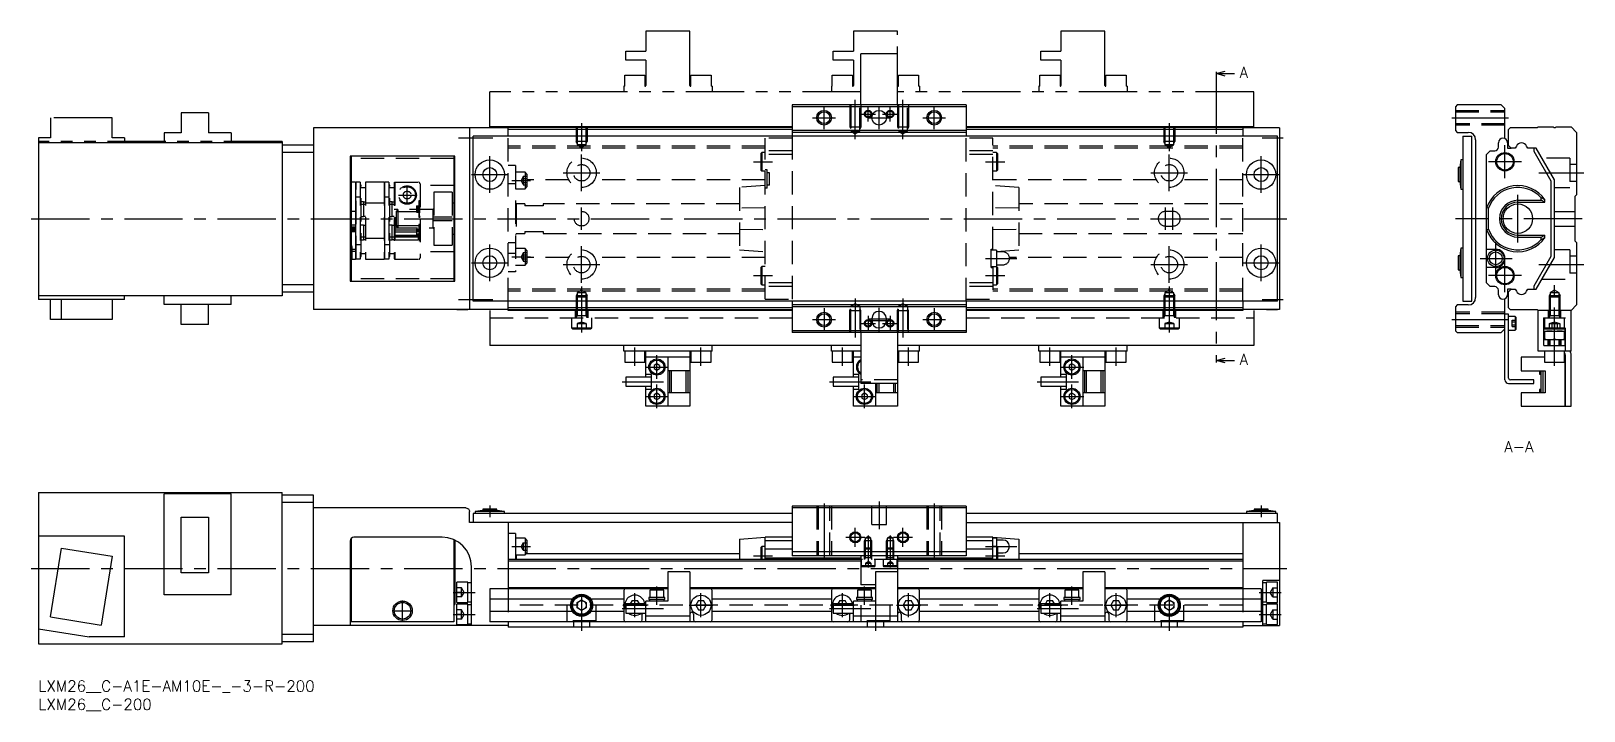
# Model space of a CAD drawing. Extents: x -2 to 421, y -8 to 177.
import ezdxf

# ---------------------------------------------------------------- set-up
doc = ezdxf.new("R2010")
doc.units = 0
doc.header["$LTSCALE"] = 0.5
for name, pattern in [('CENTER', [50.8, 31.75, -6.35, 6.35, -6.35]), ('DASHED', [19.05, 12.7, -6.35]), ('PHANTOM', [63.5, 31.75, -6.35, 6.35, -6.35, 6.35, -6.35])]:
    doc.linetypes.add(name, pattern=pattern)
for name, color, linetype in [('MSM_CENTER', 1, 'CENTER'), ('MSM_CONTINUOUS', 7, 'CONTINUOUS'), ('MSM_DASHED', 4, 'DASHED'), ('MSM_IMAGINARY', 6, 'PHANTOM'), ('MSM_NARROW', 5, 'CONTINUOUS'), ('MSM_PART_NUMBER', 7, 'CONTINUOUS')]:
    doc.layers.add(name, color=color, linetype=linetype)
doc.styles.get("Standard").update_dxf_attribs({"font": 'txt.shx', "height": 3, "bigfont": 'bigfont.shx'})

msp = doc.modelspace()

# ---------------------------------------------------------------- texts
at = {"layer": 'MSM_PART_NUMBER'}
for s, p in [('A', (327.04, 164.14)), ('A', (327.04, 86.01)), ('A-A', (399.11, 62.19))]:
    msp.add_text(s, height=3, dxfattribs=at).set_placement(p)

# ---------------------------------------------------------------- blocks, each defined once
blk = doc.blocks.new('*U8')
at = {"layer": 'MSM_PART_NUMBER'}
blk.add_text('LXM26__C-A1E-AM10E-_-3-R-200', height=3, dxfattribs=at).set_placement((0, -3))
blk = doc.blocks.new('*U9')
at = {"layer": 'MSM_PART_NUMBER'}
blk.add_text('LXM26__C-200', height=3, dxfattribs=at).set_placement((0, -8))

# ---------------------------------------------------------------- linework, layer by layer
at = {"layer": 'MSM_CENTER'}
for p, q in [((320.63, 164.77), (320.63, 87.64)), ((222.4, 147.46), (222.4, 158.16)), ((235.4, 147.46), (235.4, 158.16)), ((210.8, 153.27), (217, 153.27)), ((213.9, 150.17), (213.9, 156.37)), ((223.85, 154.27), (227.95, 154.27)), ((225.8, 153.27), (232, 153.27)), ((225.9, 152.22), (225.9, 156.32)), ((228.9, 150.17), (228.9, 156.37)), ((229.85, 154.27), (233.95, 154.27)), ((231.9, 152.22), (231.9, 156.32)), ((240.8, 153.27), (247, 153.27)), ((243.9, 150.17), (243.9, 156.37)), ((384.8, 153.27), (400.3, 153.27)), ((147.9, 151.77), (147.9, 144.14)), ((307.9, 151.77), (307.9, 144.14)), ((114.4, 147.77), (123.71, 147.77)), ((333.2, 147.77), (338.9, 147.77)), ((399.3, 136.77), (399.3, 145.77)), ((122.9, 132.77), (122.9, 142.77)), ((147.9, 133.27), (147.9, 143.27)), ((194.7, 141.27), (199.9, 141.27)), ((257.9, 141.27), (263.1, 141.27)), ((307.9, 133.27), (307.9, 143.27)), ((332.9, 132.77), (332.9, 142.77)), ((403.8, 141.27), (394.8, 141.27)), ((117.9, 137.77), (127.9, 137.77)), ((128.9, 136.16), (134, 136.16)), ((142.9, 138.27), (152.9, 138.27)), ((302.9, 138.27), (312.9, 138.27)), ((327.9, 137.77), (337.9, 137.77)), ((408.52, 138.27), (420.8, 138.27)), ((98.04, 132.2), (102.76, 132.2)), ((100.4, 129.84), (100.4, 134.56)), ((402.8, 119.27), (402.8, 132.27)), ((147.9, 122.77), (147.9, 128.77)), ((306.9, 122.77), (306.9, 128.77)), ((308.9, 122.77), (308.9, 128.77)), ((-2, 125.77), (339.9, 125.77)), ((420.3, 125.77), (385.8, 125.77)), ((122.9, 108.77), (122.9, 118.77)), ((332.9, 108.77), (332.9, 118.77)), ((396.8, 110.47), (396.8, 119.47)), ((128.9, 115.37), (134, 115.37)), ((147.9, 108.27), (147.9, 118.27)), ((257.9, 114.97), (266.4, 114.97)), ((307.9, 108.27), (307.9, 118.27)), ((392.55, 114.97), (401.3, 114.97)), ((399.3, 105.77), (399.3, 114.77)), ((117.9, 113.77), (127.9, 113.77)), ((142.9, 113.27), (152.9, 113.27)), ((194.7, 110.27), (199.9, 110.27)), ((257.9, 110.27), (263.1, 110.27)), ((302.9, 113.27), (312.9, 113.27)), ((327.9, 113.77), (337.9, 113.77)), ((403.8, 110.27), (394.8, 110.27)), ((408.52, 113.27), (420.8, 113.27)), ((147.9, 107.28), (147.9, 94.77)), ((307.9, 107.28), (307.9, 94.77)), ((412.8, 85.67), (412.8, 107.68)), ((114.4, 103.77), (123.71, 103.77)), ((222.4, 104.07), (222.4, 93.37)), ((228.9, 95.02), (228.9, 101.52)), ((235.4, 104.07), (235.4, 93.37)), ((333.2, 103.77), (338.9, 103.77)), ((210.8, 98.27), (217, 98.27)), ((213.9, 101.37), (213.9, 95.17)), ((223.85, 97.27), (227.95, 97.27)), ((225.9, 99.32), (225.9, 95.22)), ((225.9, 98.52), (231.9, 98.52)), ((225.9, 98.02), (231.9, 98.02)), ((229.85, 97.27), (233.95, 97.27)), ((231.9, 99.32), (231.9, 95.22)), ((240.8, 98.27), (247, 98.27)), ((243.9, 101.37), (243.9, 95.17)), ((384.8, 98.27), (400.3, 98.27)), ((162.4, 85.67), (162.4, 90.67)), ((180.4, 85.67), (180.4, 90.67)), ((218.9, 85.67), (218.9, 90.67)), ((236.9, 85.67), (236.9, 90.67)), ((275.4, 85.67), (275.4, 90.67)), ((293.4, 85.67), (293.4, 90.67)), ((165.2, 85.37), (171.6, 85.37)), ((168.4, 82.17), (168.4, 88.57)), ((278.2, 85.37), (284.6, 85.37)), ((281.4, 82.17), (281.4, 88.57)), ((158.9, 81.37), (170.15, 81.37)), ((168.4, 74.17), (168.4, 80.57)), ((215.4, 81.37), (226.65, 81.37)), ((224.9, 74.17), (224.9, 80.57)), ((271.9, 81.37), (283.15, 81.37)), ((281.4, 74.17), (281.4, 80.57)), ((165.2, 77.37), (171.6, 77.37)), ((221.7, 77.37), (228.1, 77.37)), ((278.2, 77.37), (284.6, 77.37)), ((122.9, 47.7), (122.9, 44.5)), ((213.9, 48.18), (213.9, 33.33)), ((228.9, 48.75), (228.9, 41.25)), ((243.9, 48.18), (243.9, 33.33)), ((332.9, 47.7), (332.9, 44.5)), ((219.83, 39), (224.98, 39)), ((222.4, 36.43), (222.4, 41.58)), ((225.9, 39.46), (225.9, 30.75)), ((231.9, 39.46), (231.9, 30.75)), ((232.83, 39), (237.98, 39)), ((235.4, 36.43), (235.4, 41.58)), ((128.9, 36.5), (134, 36.5)), ((194.7, 34), (199.9, 34)), ((257.9, 36.5), (266.4, 36.5)), ((257.9, 34), (263.1, 34)), ((-2, 30.5), (339.9, 30.5)), ((168.4, 20.6), (168.4, 25.6)), ((224.9, 20.6), (224.9, 25.6)), ((281.4, 20.6), (281.4, 25.6)), ((99.15, 16.22), (99.15, 21.78)), ((112.9, 24), (118.9, 24)), ((147.9, 23), (147.9, 13.5)), ((162.4, 17.25), (162.4, 23.75)), ((180.4, 17.25), (180.4, 23.75)), ((218.9, 17.25), (218.9, 23.75)), ((227.9, 23), (227.9, 13.5)), ((236.9, 17.25), (236.9, 23.75)), ((275.4, 17.25), (275.4, 23.75)), ((293.4, 17.25), (293.4, 23.75)), ((307.9, 23), (307.9, 13.5)), ((332.4, 24), (338.4, 24)), ((96.37, 19), (101.93, 19)), ((112.9, 18), (118.9, 18)), ((158.9, 19.6), (170.15, 19.6)), ((159.15, 20.5), (165.65, 20.5)), ((177.15, 20.5), (183.65, 20.5)), ((215.4, 19.6), (226.65, 19.6)), ((215.65, 20.5), (222.15, 20.5)), ((233.65, 20.5), (240.15, 20.5)), ((271.9, 19.6), (283.15, 19.6)), ((272.15, 20.5), (278.65, 20.5)), ((290.15, 20.5), (296.65, 20.5)), ((332.4, 18), (338.4, 18))]:
    msp.add_line(p, q, dxfattribs=at)
at = {"layer": 'MSM_CONTINUOUS'}
for p, q in [((320.63, 165.27), (323.13, 165.94)), ((320.63, 165.77), (320.63, 164.77)), ((323.13, 164.6), (320.63, 165.27)), ((320.63, 165.27), (325.63, 165.27)), ((252.6, 156.77), (205.2, 156.77)), ((205.2, 156.77), (205.2, 148.27)), ((252.6, 156.77), (252.6, 148.27)), ((386.3, 156.77), (385.8, 156.27)), ((398.3, 156.77), (386.3, 156.77)), ((399.3, 155.77), (398.3, 156.77)), ((252.6, 156.27), (205.2, 156.27)), ((385.8, 156.27), (385.8, 149.77)), ((399.3, 147.59), (399.3, 155.77)), ((127.9, 150.47), (74.9, 150.47)), ((74.9, 150.47), (74.9, 101.07)), ((113.9, 150.47), (113.9, 150.52)), ((116.9, 150.52), (113.9, 150.52)), ((116.9, 150.47), (116.9, 150.52)), ((117.4, 150.47), (117.4, 101.07)), ((118.4, 103.27), (118.4, 148.27)), ((337.4, 148.27), (118.4, 148.27)), ((127.9, 148.27), (127.9, 150.77)), ((205.2, 150.77), (127.9, 150.77)), ((205.2, 150.57), (127.9, 150.57)), ((205.2, 150.07), (127.9, 150.07)), ((252.6, 149.77), (205.2, 149.77)), ((252.6, 149.27), (205.2, 149.27)), ((327.9, 150.77), (252.6, 150.77)), ((327.9, 150.57), (252.6, 150.57)), ((327.9, 150.07), (252.6, 150.07)), ((327.9, 150.77), (327.9, 148.27)), ((337.9, 150.47), (327.9, 150.47)), ((334.4, 150.47), (334.4, 150.52)), ((337.4, 150.52), (334.4, 150.52)), ((337.4, 150.47), (337.4, 150.52)), ((337.4, 103.27), (337.4, 148.27)), ((337.9, 150.47), (337.9, 101.07)), ((385.8, 149.77), (386.3, 149.27)), ((386.3, 149.27), (389.3, 149.27)), ((387.8, 148.27), (387.8, 103.27)), ((387.8, 148.27), (390.3, 148.27)), ((390.3, 103.27), (390.3, 148.27)), ((400.3, 150.07), (400.8, 150.57)), ((400.3, 145.67), (400.3, 150.07)), ((400.8, 150.57), (408.1, 150.57)), ((408.1, 150.57), (408.3, 150.77)), ((408.3, 150.77), (412.4, 150.77)), ((413.2, 150.77), (417.3, 150.77)), ((417.3, 150.77), (418.8, 149.27)), ((418.8, 149.27), (418.8, 132.27)), ((66.4, 146.47), (0, 146.47)), ((0, 146.47), (0, 103.77)), ((66.4, 146.47), (66.4, 104.77)), ((74.9, 145.77), (66.4, 145.77)), ((74.9, 143.77), (66.4, 143.77)), ((391.3, 147.27), (391.3, 104.27)), ((394.3, 143.27), (395.3, 144.27)), ((395.3, 144.27), (396.5, 144.27)), ((397.5, 145.27), (397.5, 146.47)), ((400, 146.47), (400, 144.97)), ((400, 144.97), (401, 144.97)), ((401, 144.97), (400.3, 145.67)), ((402.08, 144.97), (401, 144.97)), ((402.4, 145.53), (402.08, 144.97)), ((405.53, 144.97), (405.2, 145.53)), ((407.8, 144.97), (405.53, 144.97)), ((407.14, 144.97), (407.14, 144.12)), ((407.14, 144.12), (411.8, 136.04)), ((412.8, 136.31), (407.8, 144.97)), ((84.9, 142.77), (84.9, 108.77)), ((113.4, 142.77), (84.9, 142.77)), ((84.9, 142.17), (85.15, 142.17)), ((85.15, 142.77), (85.15, 108.77)), ((113.15, 142.77), (113.15, 108.77)), ((113.15, 142.17), (113.4, 142.17)), ((113.4, 108.77), (113.4, 142.77)), ((387, 139.67), (386.6, 139.67)), ((386.6, 139.67), (386.6, 135.87)), ((387.25, 141.77), (387, 139.67)), ((387, 139.67), (387, 135.87)), ((387.8, 141.77), (387.25, 141.77)), ((387.25, 141.77), (387.25, 133.77)), ((394.3, 108.27), (394.3, 143.27)), ((386.6, 135.87), (387, 135.87)), ((387, 135.87), (387.25, 133.77)), ((411.8, 136.04), (411.8, 115.49)), ((412.8, 115.23), (412.8, 136.31)), ((113.4, 134.79), (113.15, 134.79)), ((387.25, 133.77), (387.8, 133.77)), ((409.12, 130.77), (409.12, 131.45)), ((418.8, 132.27), (418.3, 131.77)), ((418.3, 131.77), (418.3, 119.75)), ((113.4, 130.04), (113.15, 130.04)), ((394.8, 128.64), (394.3, 128.72)), ((394.8, 122.89), (394.8, 128.64)), ((402.8, 130.77), (409.12, 130.77)), ((402.8, 130.27), (410.18, 130.27)), ((410.18, 130.27), (409.12, 130.77)), ((410.18, 130.27), (410.18, 130.92)), ((394.3, 122.81), (394.8, 122.89)), ((113.15, 121.54), (113.4, 121.54)), ((402.8, 121.27), (410.18, 121.27)), ((402.8, 120.77), (409.12, 120.77)), ((409.12, 120.77), (410.18, 121.27)), ((409.12, 120.08), (409.12, 120.77)), ((410.18, 120.61), (410.18, 121.27)), ((418.3, 119.75), (418.8, 119.25)), ((418.8, 119.25), (418.8, 102.27)), ((113.4, 116.79), (113.15, 116.79)), ((387, 115.67), (386.6, 115.67)), ((386.6, 115.67), (386.6, 111.87)), ((387.25, 117.77), (387, 115.67)), ((387, 115.67), (387, 111.87)), ((387.8, 117.77), (387.25, 117.77)), ((387.25, 117.77), (387.25, 109.77)), ((394.3, 117.47), (396.8, 117.47)), ((411.8, 115.49), (407.14, 107.42)), ((407.8, 106.57), (412.8, 115.23)), ((386.6, 111.87), (387, 111.87)), ((387, 111.87), (387.25, 109.77)), ((396.8, 112.47), (394.3, 112.47)), ((74.9, 107.77), (66.4, 107.77)), ((74.9, 105.77), (66.4, 105.77)), ((84.9, 109.37), (85.15, 109.37)), ((84.9, 108.77), (113.4, 108.77)), ((113.15, 109.37), (113.4, 109.37)), ((387.25, 109.77), (387.8, 109.77)), ((395.3, 107.27), (394.3, 108.27)), ((396.5, 107.27), (395.3, 107.27)), ((397.5, 105.07), (397.5, 106.27)), ((400, 106.57), (400, 105.07)), ((401, 106.57), (400, 106.57)), ((400.3, 105.87), (401, 106.57)), ((400.3, 101.47), (400.3, 105.87)), ((401, 106.57), (402.08, 106.57)), ((402.08, 106.57), (402.4, 106.01)), ((405.2, 106.01), (405.53, 106.57)), ((405.53, 106.57), (407.8, 106.57)), ((407.14, 107.42), (407.14, 106.57)), ((66.4, 104.77), (0, 104.77)), ((23.4, 103.77), (0, 103.77)), ((3.3, 98.27), (3.3, 103.77)), ((6.27, 98.27), (6.27, 103.77)), ((20.1, 103.77), (20.1, 98.27)), ((23.4, 103.77), (23.4, 104.77)), ((34.2, 102.37), (34.2, 104.77)), ((52.5, 102.37), (34.2, 102.37)), ((38.88, 96.97), (38.88, 102.37)), ((46.33, 96.97), (46.33, 102.37)), ((52.5, 102.37), (52.5, 104.77)), ((337.4, 103.27), (118.4, 103.27)), ((127.9, 100.77), (127.9, 103.27)), ((205.2, 103.27), (205.2, 94.77)), ((252.6, 102.27), (205.2, 102.27)), ((252.6, 101.77), (205.2, 101.77)), ((252.6, 103.27), (252.6, 94.77)), ((327.9, 103.27), (327.9, 100.77)), ((386.3, 102.27), (385.8, 101.77)), ((385.8, 101.77), (385.8, 95.27)), ((389.3, 102.27), (386.3, 102.27)), ((387.8, 103.27), (390.3, 103.27)), ((399.3, 81.87), (399.3, 103.94)), ((418.8, 102.27), (417.3, 100.77)), ((20.1, 98.27), (3.3, 98.27)), ((127.9, 101.07), (74.9, 101.07)), ((113.9, 101.02), (113.9, 101.07)), ((113.9, 101.02), (116.9, 101.02)), ((116.9, 101.02), (116.9, 101.07)), ((122.9, 100.77), (122.9, 91.27)), ((205.2, 101.47), (127.9, 101.47)), ((205.2, 100.97), (127.9, 100.97)), ((205.2, 100.77), (127.9, 100.77)), ((226.9, 98.52), (226.9, 98.02)), ((230.9, 98.02), (230.9, 98.52)), ((327.9, 101.47), (252.6, 101.47)), ((327.9, 100.97), (252.6, 100.97)), ((327.9, 100.77), (252.6, 100.77)), ((337.9, 101.07), (327.9, 101.07)), ((330.9, 100.77), (330.9, 91.27)), ((334.4, 101.02), (334.4, 101.07)), ((334.4, 101.02), (337.4, 101.02)), ((337.4, 101.02), (337.4, 101.07)), ((400.3, 99.77), (399.3, 99.77)), ((400.8, 100.97), (400.3, 101.47)), ((400.3, 82.37), (400.3, 99.77)), ((402.1, 99.17), (400.3, 99.17)), ((408.1, 100.97), (400.8, 100.97)), ((402.1, 99.17), (402.1, 95.37)), ((402.3, 98.97), (402.1, 99.17)), ((402.3, 98.97), (402.3, 95.57)), ((408.3, 100.77), (408.1, 100.97)), ((417.3, 100.77), (408.3, 100.77)), ((408.3, 89.67), (408.3, 100.77)), ((417.3, 89.67), (417.3, 100.77)), ((46.33, 96.97), (38.88, 96.97)), ((252.6, 95.27), (205.2, 95.27)), ((252.6, 94.77), (205.2, 94.77)), ((223.9, 94.77), (223.9, 80.87)), ((233.9, 94.77), (233.9, 74.67)), ((385.8, 95.27), (386.3, 94.77)), ((386.3, 94.77), (398.3, 94.77)), ((399.3, 95.77), (398.3, 94.77)), ((400.3, 95.37), (402.1, 95.37)), ((402.1, 95.37), (402.3, 95.57)), ((409.9, 95.77), (415.7, 95.77)), ((409.9, 91.27), (409.9, 95.77)), ((410.05, 95.17), (415.55, 95.17)), ((410.05, 95.17), (410.05, 92.77)), ((412.8, 93.01), (412.8, 94.92)), ((415.55, 92.77), (415.55, 95.17)), ((415.7, 91.27), (415.7, 95.77)), ((223.9, 91.27), (122.9, 91.27)), ((159.4, 89.67), (159.4, 91.27)), ((183.4, 89.67), (159.4, 89.67)), ((159.65, 89.67), (159.65, 86.67)), ((165.15, 86.67), (165.15, 89.67)), ((165.4, 82.62), (165.4, 89.53)), ((177.4, 89.53), (177.4, 74.67)), ((177.65, 89.67), (177.65, 86.67)), ((183.15, 86.67), (183.15, 89.67)), ((183.4, 89.67), (183.4, 91.27)), ((215.9, 89.67), (215.9, 91.27)), ((223.9, 89.67), (215.9, 89.67)), ((216.15, 89.67), (216.15, 86.67)), ((221.65, 86.67), (221.65, 89.67)), ((221.9, 82.62), (221.9, 89.53)), ((330.9, 91.27), (233.9, 91.27)), ((239.9, 89.67), (233.9, 89.67)), ((234.15, 89.67), (234.15, 86.67)), ((239.65, 86.67), (239.65, 89.67)), ((239.9, 89.67), (239.9, 91.27)), ((272.4, 89.67), (272.4, 91.27)), ((296.4, 89.67), (272.4, 89.67)), ((272.65, 89.67), (272.65, 86.67)), ((278.15, 86.67), (278.15, 89.67)), ((278.4, 82.62), (278.4, 89.53)), ((290.4, 89.53), (290.4, 74.67)), ((290.65, 89.67), (290.65, 86.67)), ((296.15, 86.67), (296.15, 89.67)), ((296.4, 89.67), (296.4, 91.27)), ((417.3, 89.67), (408.3, 89.67)), ((415.7, 92.77), (409.9, 92.77)), ((409.9, 91.27), (415.7, 91.27)), ((410.05, 89.67), (410.05, 86.67)), ((411.1, 91.27), (411.1, 92.77)), ((411.3, 92.77), (411.3, 91.27)), ((414.49, 92.78), (414.18, 92.77)), ((414.3, 91.27), (414.3, 92.77)), ((414.5, 92.77), (414.5, 91.27)), ((415.55, 86.67), (415.55, 89.67)), ((159.65, 86.67), (165.15, 86.67)), ((177.4, 88.07), (165.4, 88.07)), ((168.4, 86.23), (167.65, 85.8)), ((167.65, 85.8), (167.65, 84.93)), ((167.65, 84.93), (168.4, 84.5)), ((169.15, 85.8), (168.4, 86.23)), ((168.4, 84.5), (169.15, 84.93)), ((169.15, 85.8), (169.15, 84.93)), ((171.4, 88.07), (171.4, 74.67)), ((177.65, 86.67), (183.15, 86.67)), ((216.15, 86.67), (221.65, 86.67)), ((223.9, 88.07), (221.9, 88.07)), ((234.15, 86.67), (239.65, 86.67)), ((272.65, 86.67), (278.15, 86.67)), ((290.4, 88.07), (278.4, 88.07)), ((281.4, 86.23), (280.65, 85.8)), ((280.65, 85.8), (280.65, 84.93)), ((280.65, 84.93), (281.4, 84.5)), ((282.15, 85.8), (281.4, 86.23)), ((281.4, 84.5), (282.15, 84.93)), ((282.15, 85.8), (282.15, 84.93)), ((284.4, 88.07), (284.4, 74.67)), ((290.65, 86.67), (296.15, 86.67)), ((320.63, 87.14), (323.13, 87.81)), ((320.63, 87.64), (320.63, 86.64)), ((323.13, 86.47), (320.63, 87.14)), ((320.63, 87.14), (325.63, 87.14)), ((410.05, 88.07), (403.7, 88.07)), ((403.7, 88.07), (403.7, 84.37)), ((410.05, 86.67), (415.55, 86.67)), ((415.65, 88.07), (415.55, 88.07)), ((415.65, 74.67), (415.65, 88.07)), ((415.65, 88.02), (415.7, 88.02)), ((415.7, 88.67), (415.7, 74.67)), ((417.3, 74.67), (417.3, 88.67)), ((159.9, 82.62), (159.9, 80.12)), ((166.9, 82.62), (159.9, 82.62)), ((166.9, 83.37), (165.4, 83.37)), ((166.9, 79.37), (166.9, 83.37)), ((177.4, 84.37), (171.4, 84.37)), ((171.9, 78.37), (171.9, 84.37)), ((172.4, 78.37), (172.4, 84.37)), ((176.4, 78.37), (176.4, 84.37)), ((176.9, 78.37), (176.9, 84.37)), ((216.4, 82.62), (216.4, 80.12)), ((223.4, 82.62), (216.4, 82.62)), ((223.4, 83.37), (221.9, 83.37)), ((223.4, 79.37), (223.4, 83.37)), ((233.9, 80.87), (223.9, 80.87)), ((227.9, 80.87), (227.9, 74.67)), ((228.4, 78.37), (228.4, 80.87)), ((228.9, 78.37), (228.9, 80.87)), ((232.9, 78.37), (232.9, 80.87)), ((233.4, 78.37), (233.4, 80.87)), ((272.9, 82.62), (272.9, 80.12)), ((279.9, 82.62), (272.9, 82.62)), ((279.9, 83.37), (278.4, 83.37)), ((279.9, 79.37), (279.9, 83.37)), ((290.4, 84.37), (284.4, 84.37)), ((284.9, 78.37), (284.9, 84.37)), ((285.4, 78.37), (285.4, 84.37)), ((289.4, 78.37), (289.4, 84.37)), ((289.9, 78.37), (289.9, 84.37)), ((400.3, 80.87), (407.2, 80.87)), ((407.2, 81.87), (400.8, 81.87)), ((403.7, 84.37), (410.2, 84.37)), ((407.2, 80.87), (407.2, 81.87)), ((408.7, 84.37), (408.7, 83.47)), ((408.7, 83.47), (409.2, 83.47)), ((409.2, 78.37), (409.2, 84.37)), ((409.7, 78.37), (409.7, 84.37)), ((410.2, 84.37), (410.2, 78.37)), ((159.9, 80.12), (166.9, 80.12)), ((165.4, 74.67), (165.4, 80.12)), ((165.4, 79.37), (166.9, 79.37)), ((168.4, 78.23), (167.65, 77.8)), ((167.65, 77.8), (167.65, 76.93)), ((167.65, 76.93), (168.4, 76.5)), ((169.15, 77.8), (168.4, 78.23)), ((168.4, 76.5), (169.15, 76.93)), ((169.15, 77.8), (169.15, 76.93)), ((177.4, 78.37), (171.4, 78.37)), ((216.4, 80.12), (223.4, 80.12)), ((221.9, 74.67), (221.9, 80.12)), ((221.9, 79.37), (223.4, 79.37)), ((224.9, 78.23), (224.15, 77.8)), ((224.15, 77.8), (224.15, 76.93)), ((224.15, 76.93), (224.9, 76.5)), ((225.65, 77.8), (224.9, 78.23)), ((224.9, 76.5), (225.65, 76.93)), ((225.65, 77.8), (225.65, 76.93)), ((233.9, 78.37), (227.9, 78.37)), ((272.9, 80.12), (279.9, 80.12)), ((278.4, 74.67), (278.4, 80.12)), ((278.4, 79.37), (279.9, 79.37)), ((281.4, 78.23), (280.65, 77.8)), ((280.65, 77.8), (280.65, 76.93)), ((280.65, 76.93), (281.4, 76.5)), ((282.15, 77.8), (281.4, 78.23)), ((281.4, 76.5), (282.15, 76.93)), ((282.15, 77.8), (282.15, 76.93)), ((290.4, 78.37), (284.4, 78.37)), ((410.2, 78.37), (403.7, 78.37)), ((403.7, 78.37), (403.7, 74.67)), ((408.7, 79.27), (408.7, 78.37)), ((409.2, 79.27), (408.7, 79.27)), ((177.4, 74.67), (165.4, 74.67)), ((233.9, 74.67), (221.9, 74.67)), ((290.4, 74.67), (278.4, 74.67)), ((403.7, 74.67), (415.65, 74.67)), ((415.65, 74.72), (415.7, 74.72)), ((415.7, 74.67), (417.3, 74.67)), ((0, 51.2), (66.4, 51.2)), ((0, 51.2), (0, 10)), ((34.2, 23.3), (34.2, 50.8)), ((52.5, 50.8), (34.2, 50.8)), ((52.5, 23.3), (52.5, 50.8)), ((66.4, 10), (66.4, 51.2)), ((74.9, 50.5), (66.4, 50.5)), ((74.9, 48.5), (66.4, 48.5)), ((74.9, 10.5), (74.9, 50.5)), ((116.4, 47), (74.9, 47)), ((116.4, 47), (116.41, 47)), ((116.41, 47), (116.61, 46.98)), ((116.61, 46.98), (116.85, 46.89)), ((116.85, 46.89), (117.07, 46.74)), ((117.07, 46.74), (117.21, 46.59)), ((117.21, 46.59), (117.32, 46.4)), ((121, 46.7), (121, 46.3)), ((124.8, 46.7), (121, 46.7)), ((124.8, 46.3), (124.8, 46.7)), ((205.2, 47.5), (205.2, 34)), ((252.6, 47.5), (205.2, 47.5)), ((252.6, 47), (205.2, 47)), ((252.6, 47.5), (252.6, 34)), ((331, 46.7), (331, 46.3)), ((334.8, 46.7), (331, 46.7)), ((334.8, 46.3), (334.8, 46.7)), ((38.88, 44.45), (46.33, 44.45)), ((38.88, 29.35), (38.88, 44.45)), ((46.33, 44.45), (46.33, 29.35)), ((117.32, 46.4), (117.38, 46.22)), ((117.38, 46.22), (117.4, 46)), ((117.4, 43), (117.4, 46)), ((205.2, 43), (117.4, 43)), ((118.4, 45.5), (118.4, 43)), ((205.2, 45.5), (118.4, 45.5)), ((121, 46.3), (118.9, 46.05)), ((118.9, 46.05), (118.9, 45.5)), ((126.9, 46.05), (118.9, 46.05)), ((124.8, 46.3), (121, 46.3)), ((126.9, 46.05), (124.8, 46.3)), ((126.9, 45.5), (126.9, 46.05)), ((127.9, 43), (127.9, 25)), ((337.4, 45.5), (252.6, 45.5)), ((252.6, 43), (337.9, 43)), ((327.9, 43), (327.9, 25)), ((331, 46.3), (328.9, 46.05)), ((328.9, 46.05), (328.9, 45.5)), ((336.9, 46.05), (328.9, 46.05)), ((334.8, 46.3), (331, 46.3)), ((336.9, 46.05), (334.8, 46.3)), ((336.9, 45.5), (336.9, 46.05)), ((337.4, 43), (337.4, 45.5)), ((337.9, 43), (337.9, 15)), ((23.4, 39.3), (0, 39.3)), ((23.4, 11.9), (23.4, 39.3)), ((85.15, 38.66), (85.15, 16)), ((109.9, 39), (85.9, 39)), ((113.15, 38.31), (113.15, 16)), ((113.4, 38.19), (113.4, 20.7)), ((129.9, 40), (127.9, 40)), ((129.9, 40), (129.9, 33)), ((132.5, 38.75), (129.9, 38.75)), ((133, 38.25), (132.5, 38.75)), ((132.5, 38.75), (132.5, 34.25)), ((133, 38.25), (133, 34.75)), ((190.9, 38.5), (197.9, 39)), ((190.9, 38.5), (190.9, 33)), ((205.2, 39), (197.9, 39)), ((197.9, 33), (197.9, 39)), ((259.9, 39), (252.6, 39)), ((259.9, 39), (266.9, 38.5)), ((259.9, 33), (259.9, 39)), ((260.9, 38.75), (259.9, 38.75)), ((260.9, 38.75), (260.9, 36.45)), ((262.65, 38.25), (260.9, 38.25)), ((266.9, 38.5), (266.9, 33)), ((3.3, 17.31), (6.27, 36.08)), ((6.27, 36.08), (20.1, 33.89)), ((20.1, 33.89), (17.13, 15.12)), ((84.9, 38), (84.9, 15)), ((113.4, 34.75), (113.15, 34.75)), ((129.9, 34.25), (132.5, 34.25)), ((130.1, 34.25), (130.1, 33)), ((132.5, 34.25), (133, 34.75)), ((190.9, 34.5), (132.75, 34.5)), ((196.95, 36.5), (196.7, 36.25)), ((196.7, 36.25), (196.7, 33)), ((197.9, 36.5), (196.95, 36.5)), ((196.95, 36.5), (196.95, 33)), ((205.2, 38), (197.9, 38)), ((205.2, 35.8), (197.9, 35.8)), ((252.6, 35), (205.2, 35)), ((252.6, 34), (205.2, 34)), ((223.9, 34), (223.9, 26.1)), ((233.9, 34), (233.9, 16)), ((259.9, 38), (252.6, 38)), ((259.9, 35.8), (252.6, 35.8)), ((260.85, 36.5), (259.9, 36.5)), ((261.1, 36.25), (260.85, 36.5)), ((260.85, 36.5), (260.85, 33)), ((261.1, 36.25), (261.1, 33)), ((261.1, 34.75), (262.65, 34.75)), ((327.9, 34.5), (266.9, 34.5)), ((117.9, 15), (117.9, 31)), ((223.9, 33), (127.9, 33)), ((223.9, 32.5), (127.9, 32.5)), ((171.4, 29.6), (171.4, 21.6)), ((177.4, 29.6), (171.4, 29.6)), ((177.4, 29.6), (177.4, 16)), ((223.9, 33.3), (197.9, 33.3)), ((227.9, 29.6), (227.9, 21.6)), ((233.9, 29.6), (227.9, 29.6)), ((259.9, 33.3), (233.9, 33.3)), ((327.9, 33), (233.9, 33)), ((327.9, 32.5), (233.9, 32.5)), ((284.4, 29.6), (284.4, 21.6)), ((290.4, 29.6), (284.4, 29.6)), ((290.4, 29.6), (290.4, 16)), ((46.33, 29.35), (38.88, 29.35)), ((113.15, 26.25), (113.4, 26.25)), ((113.9, 21.25), (113.9, 26.75)), ((116.9, 26.75), (113.9, 26.75)), ((116.9, 21.25), (116.9, 26.75)), ((117.9, 26.6), (116.9, 26.6)), ((227.9, 26.1), (223.9, 26.1)), ((333.4, 15), (333.4, 27.25)), ((337.9, 27.25), (333.4, 27.25)), ((334.4, 26.6), (333.4, 26.6)), ((334.4, 21.25), (334.4, 26.75)), ((337.4, 26.75), (334.4, 26.75)), ((337.4, 21.25), (337.4, 26.75)), ((52.5, 23.3), (34.2, 23.3)), ((113.9, 21.25), (116.9, 21.25)), ((116.9, 21.4), (117.9, 21.4)), ((171.4, 25), (122.9, 25)), ((122.9, 25), (122.9, 16)), ((145.43, 22.2), (122.9, 22.2)), ((171.4, 25.2), (127.9, 25.2)), ((146.65, 21.22), (147.9, 21.94)), ((146.65, 19.78), (146.65, 21.22)), ((147.9, 21.94), (149.15, 21.22)), ((149.15, 21.22), (149.15, 19.78)), ((159.4, 22.2), (150.37, 22.2)), ((159.4, 24.5), (159.4, 16.5)), ((161.68, 21.75), (161.16, 20.85)), ((161.68, 21.75), (163.12, 21.75)), ((163.64, 20.85), (163.12, 21.75)), ((171.4, 21.6), (165.4, 21.6)), ((165.4, 16), (165.4, 21.6)), ((166.2, 22.6), (166.2, 22.1)), ((170.6, 22.6), (166.2, 22.6)), ((170.6, 22.1), (166.2, 22.1)), ((166.4, 22.1), (166.4, 21.6)), ((166.5, 24.6), (166.5, 22.6)), ((170.3, 24.6), (166.5, 24.6)), ((170.3, 22.6), (170.3, 24.6)), ((170.4, 21.6), (170.4, 22.1)), ((170.6, 22.1), (170.6, 22.6)), ((227.9, 25.2), (177.4, 25.2)), ((227.9, 25), (177.4, 25)), ((179.68, 21.75), (178.96, 20.5)), ((179.68, 21.75), (181.12, 21.75)), ((181.84, 20.5), (181.12, 21.75)), ((183.4, 16.5), (183.4, 24.5)), ((215.9, 22.2), (183.4, 22.2)), ((215.9, 24.5), (215.9, 16.5)), ((218.18, 21.75), (217.66, 20.85)), ((218.18, 21.75), (219.62, 21.75)), ((220.14, 20.85), (219.62, 21.75)), ((227.9, 21.6), (221.9, 21.6)), ((221.9, 16), (221.9, 21.6)), ((222.7, 22.6), (222.7, 22.1)), ((227.1, 22.6), (222.7, 22.6)), ((227.1, 22.1), (222.7, 22.1)), ((222.9, 22.1), (222.9, 21.6)), ((223, 24.6), (223, 22.6)), ((226.8, 24.6), (223, 24.6)), ((226.8, 22.6), (226.8, 24.6)), ((226.9, 21.6), (226.9, 22.1)), ((227.1, 22.1), (227.1, 22.6)), ((284.4, 25.2), (233.9, 25.2)), ((284.4, 25), (233.9, 25)), ((236.18, 21.75), (235.46, 20.5)), ((236.18, 21.75), (237.62, 21.75)), ((238.34, 20.5), (237.62, 21.75)), ((239.9, 16.5), (239.9, 24.5)), ((272.4, 22.2), (239.9, 22.2)), ((272.4, 24.5), (272.4, 16.5)), ((274.68, 21.75), (274.16, 20.85)), ((274.68, 21.75), (276.12, 21.75)), ((276.64, 20.85), (276.12, 21.75)), ((284.4, 21.6), (278.4, 21.6)), ((278.4, 16), (278.4, 21.6)), ((279.2, 22.6), (279.2, 22.1)), ((283.6, 22.6), (279.2, 22.6)), ((283.6, 22.1), (279.2, 22.1)), ((279.4, 22.1), (279.4, 21.6)), ((279.5, 24.6), (279.5, 22.6)), ((283.3, 24.6), (279.5, 24.6)), ((283.3, 22.6), (283.3, 24.6)), ((283.4, 21.6), (283.4, 22.1)), ((283.6, 22.1), (283.6, 22.6)), ((327.9, 25.2), (290.4, 25.2)), ((332.9, 25), (290.4, 25)), ((292.68, 21.75), (291.96, 20.5)), ((292.68, 21.75), (294.12, 21.75)), ((294.84, 20.5), (294.12, 21.75)), ((296.4, 16.5), (296.4, 24.5)), ((305.43, 22.2), (296.4, 22.2)), ((306.65, 21.22), (307.9, 21.94)), ((306.65, 19.78), (306.65, 21.22)), ((307.9, 21.94), (309.15, 21.22)), ((309.15, 21.22), (309.15, 19.78)), ((332.9, 22.2), (310.37, 22.2)), ((332.9, 25), (332.9, 16)), ((333.4, 21.4), (334.4, 21.4)), ((334.4, 21.25), (337.4, 21.25)), ((3.3, 17.31), (17.13, 15.12)), ((84.9, 20.7), (85.15, 20.7)), ((113.15, 20.7), (113.4, 20.7)), ((113.9, 15.25), (113.9, 20.75)), ((116.9, 20.75), (113.9, 20.75)), ((116.9, 15.25), (116.9, 20.75)), ((117.9, 20.6), (116.9, 20.6)), ((145.43, 18.8), (122.9, 18.8)), ((147.9, 19.06), (146.65, 19.78)), ((149.15, 19.78), (147.9, 19.06)), ((159.4, 18.8), (150.37, 18.8)), ((159.4, 20.8), (159.22, 20.5)), ((159.22, 20.5), (159.4, 20.2)), ((165.4, 20.85), (159.9, 20.85)), ((159.9, 20.85), (159.9, 18.35)), ((159.9, 18.35), (165.4, 18.35)), ((164.4, 16.5), (164.4, 18.1)), ((165.4, 17.65), (177.4, 17.65)), ((165.4, 17.6), (177.4, 17.6)), ((165.45, 17.65), (165.45, 17.6)), ((177.35, 17.65), (177.35, 17.6)), ((178.4, 18.1), (178.4, 16.5)), ((178.96, 20.5), (179.68, 19.25)), ((179.68, 19.25), (181.12, 19.25)), ((181.12, 19.25), (181.84, 20.5)), ((183.58, 20.5), (183.4, 20.8)), ((183.4, 20.2), (183.58, 20.5)), ((215.9, 18.8), (183.4, 18.8)), ((215.9, 20.8), (215.72, 20.5)), ((215.72, 20.5), (215.9, 20.2)), ((221.9, 20.85), (216.4, 20.85)), ((216.4, 20.85), (216.4, 18.35)), ((216.4, 18.35), (221.9, 18.35)), ((220.9, 16.5), (220.9, 18.1)), ((221.9, 17.65), (233.9, 17.65)), ((221.9, 17.6), (233.9, 17.6)), ((221.95, 17.65), (221.95, 17.6)), ((233.85, 17.65), (233.85, 17.6)), ((234.9, 18.1), (234.9, 16.5)), ((235.46, 20.5), (236.18, 19.25)), ((236.18, 19.25), (237.62, 19.25)), ((237.62, 19.25), (238.34, 20.5)), ((240.08, 20.5), (239.9, 20.8)), ((239.9, 20.2), (240.08, 20.5)), ((272.4, 18.8), (239.9, 18.8)), ((272.4, 20.8), (272.22, 20.5)), ((272.22, 20.5), (272.4, 20.2)), ((278.4, 20.85), (272.9, 20.85)), ((272.9, 20.85), (272.9, 18.35)), ((272.9, 18.35), (278.4, 18.35)), ((277.4, 16.5), (277.4, 18.1)), ((278.4, 17.65), (290.4, 17.65)), ((278.4, 17.6), (290.4, 17.6)), ((278.45, 17.65), (278.45, 17.6)), ((290.35, 17.65), (290.35, 17.6)), ((291.4, 18.1), (291.4, 16.5)), ((291.96, 20.5), (292.68, 19.25)), ((292.68, 19.25), (294.12, 19.25)), ((294.12, 19.25), (294.84, 20.5)), ((296.58, 20.5), (296.4, 20.8)), ((296.4, 20.2), (296.58, 20.5)), ((305.43, 18.8), (296.4, 18.8)), ((307.9, 19.06), (306.65, 19.78)), ((309.15, 19.78), (307.9, 19.06)), ((332.9, 18.8), (310.37, 18.8)), ((334.4, 20.6), (333.4, 20.6)), ((334.4, 15.25), (334.4, 20.75)), ((337.4, 20.75), (334.4, 20.75)), ((337.4, 15.25), (337.4, 20.75)), ((0, 14.09), (13.82, 11.9)), ((127.9, 15), (74.9, 15)), ((113.15, 16), (85.15, 16)), ((113.9, 15.25), (116.9, 15.25)), ((116.9, 15.4), (117.9, 15.4)), ((332.9, 16), (122.9, 16)), ((127.9, 16), (127.9, 14.5)), ((327.9, 14.5), (127.9, 14.5)), ((327.9, 16), (327.9, 14.5)), ((327.9, 15), (337.9, 15)), ((333.4, 15.4), (334.4, 15.4)), ((334.4, 15.25), (337.4, 15.25)), ((0, 10), (66.4, 10)), ((23.4, 11.9), (13.82, 11.9)), ((74.9, 12.5), (66.4, 12.5)), ((74.9, 10.5), (66.4, 10.5))]:
    msp.add_line(p, q, dxfattribs=at)
for centre, radius in [((213.9, 153.27), 1.62), ((228.9, 153.27), 2), ((243.9, 153.27), 1.62), ((399.3, 141.27), 2.5), ((122.9, 137.77), 4), ((122.9, 137.77), 1.9), ((332.9, 137.77), 4), ((332.9, 137.77), 1.9), ((399.3, 141.27), 2.25), ((402.8, 125.77), 4), ((122.9, 113.77), 4), ((122.9, 113.77), 1.9), ((332.9, 113.77), 4), ((332.9, 113.77), 1.9), ((396.8, 114.97), 2.25), ((396.8, 114.97), 1.75), ((399.3, 110.27), 2.5), ((399.3, 110.27), 2.25), ((213.9, 98.27), 1.62), ((243.9, 98.27), 1.62), ((168.4, 85.37), 2.2), ((168.4, 85.37), 1.9), ((281.4, 85.37), 2.2), ((281.4, 85.37), 1.9), ((168.4, 77.37), 2.2), ((168.4, 77.37), 1.9), ((224.9, 77.37), 2.2), ((224.9, 77.37), 1.9), ((281.4, 77.37), 2.2), ((281.4, 77.37), 1.9), ((222.4, 39), 1.23), ((235.4, 39), 1.23), ((99.15, 19), 2.65), ((99.15, 19), 2.25), ((147.9, 20.5), 3), ((147.9, 20.5), 2.75), ((147.9, 20.5), 2.45), ((147.9, 20.5), 1.25), ((180.4, 20.5), 2.75), ((236.9, 20.5), 2.75), ((293.4, 20.5), 2.75), ((307.9, 20.5), 3), ((307.9, 20.5), 2.75), ((307.9, 20.5), 2.45), ((307.9, 20.5), 1.25)]:
    msp.add_circle(centre, radius, dxfattribs=at)
for centre, radius, start, end in [((389.3, 147.27), 2, 0, 90), ((412.8, 151.07), 0.5, 216.8761, 323.1239), ((396.5, 145.27), 1, 270, 0), ((398.75, 146.47), 1.25, 0, 180), ((403.92, 144.65), 1.75, 93.7679, 149.9999), ((403.69, 144.65), 1.75, 30.0001, 86.2321), ((402.8, 125.77), 9, 34.9152, 160.8119), ((402.8, 125.77), 8.5, 41.9786, 160.2501), ((404.65, 121.24), 11.15, 60.2349, 66.3409), ((402.8, 125.77), 5, 90, 270), ((402.8, 125.77), 4.5, 90, 270), ((402.8, 125.77), 9, 199.1881, 325.0848), ((402.8, 125.77), 8.5, 199.7499, 318.0214), ((404.73, 130.12), 10.96, 293.6059, 299.8183), ((396.8, 114.97), 2.5, 270, 90), ((396.5, 106.27), 1, 0, 90), ((403.92, 106.88), 1.75, 210.0001, 266.2321), ((403.69, 106.88), 1.75, 273.7679, 329.9999), ((389.3, 104.27), 2, 270, 0), ((398.75, 105.07), 1.25, 180, 0), ((228.9, 98.52), 2, 0, 180), ((228.9, 98.02), 2, 180, 0), ((411.43, 91.19), 3.97, 69.7438, 110.2562), ((414.18, 91.19), 3.97, 69.7438, 110.2562), ((165.14, 89.35), 0.311, 34.723, 88.9034), ((177.66, 89.35), 0.318, 91.7128, 144.6608), ((221.64, 89.35), 0.311, 34.723, 88.9034), ((234.16, 89.35), 0.318, 91.7128, 144.6608), ((278.14, 89.35), 0.311, 34.723, 88.9034), ((290.66, 89.35), 0.318, 91.7128, 144.6608), ((411.43, 96.74), 3.97, 249.7438, 290.2562), ((414.18, 96.74), 3.97, 249.7438, 290.2562), ((414.7, 88.67), 1, 0, 31.7883), ((414.7, 88.67), 2.6, 0, 22.6199), ((224.9, 85.37), 2.2, 117.0357, 242.9643), ((224.9, 85.37), 1.9, 121.7569, 238.2431), ((400.3, 81.87), 1, 180, 270), ((400.8, 82.37), 0.5, 180, 270), ((85.9, 38), 1, 90, 180), ((109.9, 31), 8, 0, 90), ((262.65, 36.5), 1.75, 270, 90), ((159.9, 24.5), 0.5, 90, 180), ((162.4, 20.5), 2.75, 7.312, 204.62), ((182.9, 24.5), 0.5, 0, 90), ((216.4, 24.5), 0.5, 90, 180), ((218.9, 20.5), 2.75, 7.312, 204.62), ((239.4, 24.5), 0.5, 0, 90), ((272.9, 24.5), 0.5, 90, 180), ((275.4, 20.5), 2.75, 7.312, 204.62), ((295.9, 24.5), 0.5, 0, 90), ((162.4, 20.5), 2.75, 231.4273, 308.5727), ((164.9, 18.1), 0.5, 150, 180), ((164.9, 18.1), 0.5, 0, 30), ((177.9, 18.1), 0.5, 0, 180), ((218.9, 20.5), 2.75, 231.4273, 308.5727), ((221.4, 18.1), 0.5, 150, 180), ((221.4, 18.1), 0.5, 0, 30), ((234.4, 18.1), 0.5, 0, 180), ((275.4, 20.5), 2.75, 231.4273, 308.5727), ((277.9, 18.1), 0.5, 150, 180), ((277.9, 18.1), 0.5, 0, 30), ((290.9, 18.1), 0.5, 0, 180), ((159.9, 16.5), 0.5, 180, 270), ((163.9, 16.5), 0.5, 270, 0), ((178.9, 16.5), 0.5, 180, 270), ((182.9, 16.5), 0.5, 270, 0), ((216.4, 16.5), 0.5, 180, 270), ((220.4, 16.5), 0.5, 270, 0), ((235.4, 16.5), 0.5, 180, 270), ((239.4, 16.5), 0.5, 270, 0), ((272.9, 16.5), 0.5, 180, 270), ((276.9, 16.5), 0.5, 270, 0), ((291.9, 16.5), 0.5, 180, 270), ((295.9, 16.5), 0.5, 270, 0)]:
    msp.add_arc(centre, radius, start, end, dxfattribs=at)
at = {"layer": 'MSM_DASHED'}
for p, q in [((220.9, 156.77), (220.9, 150.77)), ((221.17, 156.77), (221.17, 149.57)), ((223.63, 149.57), (223.63, 156.77)), ((223.9, 156.77), (223.9, 150.77)), ((233.9, 156.77), (233.9, 150.77)), ((234.17, 156.77), (234.17, 149.57)), ((236.63, 149.57), (236.63, 156.77)), ((236.9, 156.77), (236.9, 150.77)), ((385.8, 155.27), (399.3, 155.27)), ((385.8, 154.89), (399.3, 154.89)), ((127.9, 103.27), (127.9, 148.27)), ((146.4, 150.77), (146.4, 146.77)), ((146.6, 150.57), (146.6, 150.57)), ((146.67, 150.77), (146.67, 145.85)), ((149.13, 145.85), (149.13, 150.77)), ((149.4, 150.77), (149.4, 146.77)), ((205.2, 148.27), (205.2, 103.27)), ((220.9, 150.77), (223.9, 150.77)), ((220.9, 150.77), (221.17, 150.3)), ((221.17, 149.57), (222.4, 148.86)), ((221.17, 149.57), (223.63, 149.57)), ((222.4, 148.86), (223.63, 149.57)), ((223.9, 150.77), (223.63, 150.3)), ((233.9, 150.77), (236.9, 150.77)), ((233.9, 150.77), (234.17, 150.3)), ((234.17, 149.57), (235.4, 148.86)), ((234.17, 149.57), (236.63, 149.57)), ((235.4, 148.86), (236.63, 149.57)), ((236.9, 150.77), (236.63, 150.3)), ((252.6, 103.27), (252.6, 148.27)), ((306.4, 150.77), (306.4, 146.77)), ((306.6, 150.57), (306.6, 150.57)), ((306.67, 150.77), (306.67, 145.85)), ((309.13, 145.85), (309.13, 150.77)), ((309.2, 150.57), (309.21, 150.58)), ((309.4, 150.77), (309.4, 146.77)), ((327.9, 103.27), (327.9, 148.27)), ((399.3, 151.64), (385.8, 151.64)), ((399.3, 151.27), (385.8, 151.27)), ((197.9, 145.53), (127.9, 145.53)), ((197.9, 144.97), (127.9, 144.97)), ((149.4, 146.77), (146.4, 146.77)), ((146.67, 146.3), (146.4, 146.77)), ((197.9, 144.97), (146.4, 144.97)), ((149.13, 145.85), (146.67, 145.85)), ((146.67, 145.85), (147.9, 145.14)), ((147.9, 145.14), (149.13, 145.85)), ((149.13, 146.3), (149.4, 146.77)), ((196.95, 143.77), (196.7, 143.52)), ((197.9, 143.77), (196.95, 143.77)), ((196.95, 143.77), (196.95, 138.77)), ((205.2, 147.72), (197.9, 147.72)), ((197.9, 103.82), (197.9, 147.72)), ((205.2, 144.27), (197.9, 144.27)), ((259.9, 147.72), (252.6, 147.72)), ((259.9, 144.27), (252.6, 144.27)), ((259.9, 117.22), (259.9, 147.72)), ((327.9, 145.53), (259.9, 145.53)), ((327.9, 144.97), (259.9, 144.97)), ((260.85, 143.77), (259.9, 143.77)), ((260.85, 143.77), (260.85, 138.77)), ((261.1, 143.52), (260.85, 143.77)), ((309.4, 146.77), (306.4, 146.77)), ((306.67, 146.3), (306.4, 146.77)), ((309.13, 145.85), (306.67, 145.85)), ((306.67, 145.85), (307.9, 145.14)), ((307.9, 145.14), (309.13, 145.85)), ((309.13, 146.3), (309.4, 146.77)), ((113.15, 142.17), (85.15, 142.17)), ((129.9, 140.27), (127.9, 140.27)), ((129.9, 140.27), (129.9, 111.27)), ((196.7, 143.52), (196.7, 139.02)), ((205.2, 143.27), (197.9, 143.27)), ((259.9, 143.27), (252.6, 143.27)), ((261.1, 143.52), (261.1, 139.02)), ((417, 142.27), (409.36, 142.27)), ((417, 142.27), (417, 134.27)), ((418.8, 140.52), (417, 140.52)), ((86.3, 135.7), (85.15, 135.7)), ((86.3, 135.7), (86.3, 114.7)), ((86.4, 135.6), (86.3, 135.7)), ((86.5, 135.69), (86.4, 135.59)), ((86.4, 114.8), (86.4, 135.6)), ((86.5, 114.71), (86.5, 135.69)), ((87.65, 135.69), (86.5, 135.69)), ((87.65, 135.69), (87.65, 114.71)), ((94.1, 135.7), (89.1, 135.7)), ((89.1, 135.7), (89.1, 114.7)), ((94.2, 135.6), (94.1, 135.7)), ((94.1, 135.7), (94.1, 114.7)), ((94.3, 135.69), (94.2, 135.59)), ((94.2, 135.6), (94.2, 114.8)), ((94.3, 114.71), (94.3, 135.69)), ((95.45, 135.69), (94.3, 135.69)), ((95.45, 135.69), (95.45, 114.71)), ((96.9, 135.59), (97, 135.69)), ((96.9, 135.59), (96.9, 114.8)), ((97, 135.69), (97, 114.7)), ((97, 135.69), (103.5, 135.69)), ((132.5, 138.41), (129.9, 138.41)), ((132, 137.16), (131.42, 136.16)), ((132, 135.16), (131.42, 136.16)), ((132, 137.31), (133, 137.31)), ((132, 137.31), (132, 135)), ((132, 136.74), (133, 136.74)), ((132, 135.58), (133, 135.58)), ((133, 137.91), (132.5, 138.41)), ((132.5, 138.41), (132.5, 133.91)), ((133, 137.91), (133, 134.41)), ((144.41, 136.31), (133, 136.31)), ((197.9, 136.31), (151.39, 136.31)), ((196.7, 139.02), (196.95, 138.77)), ((196.95, 138.77), (197.9, 138.77)), ((198.4, 139.07), (197.9, 139.07)), ((198.4, 134.07), (198.4, 139.07)), ((199.1, 138.27), (198.4, 138.27)), ((199.1, 134.87), (199.1, 138.27)), ((259.9, 138.77), (260.85, 138.77)), ((304.41, 136.31), (259.9, 136.31)), ((260.85, 138.77), (261.1, 139.02)), ((327.9, 136.31), (311.39, 136.31)), ((417, 136.02), (418.8, 136.02)), ((85.15, 134.77), (84.9, 134.77)), ((86.4, 131.58), (86.5, 131.68)), ((86.5, 131.68), (87.65, 131.68)), ((87.9, 134.9), (87.65, 134.9)), ((87.9, 115.5), (87.9, 134.9)), ((89.1, 134.16), (87.9, 134.16)), ((94.2, 131.58), (94.3, 131.68)), ((94.3, 131.68), (95.45, 131.68)), ((95.7, 134.9), (95.45, 134.9)), ((95.7, 115.5), (95.7, 134.9)), ((96.9, 134.16), (95.7, 134.16)), ((103.9, 135.29), (103.9, 115.1)), ((113.15, 134.77), (103.9, 134.77)), ((107.7, 133.02), (107.7, 118.52)), ((112.7, 133.02), (107.7, 133.02)), ((112.7, 133), (107.7, 133)), ((112.7, 133.02), (112.7, 118.52)), ((129.9, 135.27), (127.9, 135.27)), ((129.9, 133.91), (132.5, 133.91)), ((132, 135), (133, 135)), ((132.5, 133.91), (133, 134.41)), ((197.9, 134.77), (190.9, 134.27)), ((190.9, 134.27), (190.9, 117.27)), ((198.4, 134.07), (197.9, 134.07)), ((199.1, 134.87), (198.4, 134.87)), ((266.9, 134.27), (259.9, 134.77)), ((266.9, 134.27), (266.9, 117.27)), ((412.8, 134.27), (417, 134.27)), ((86.4, 127.7), (85.15, 127.7)), ((87.9, 130.2), (87.65, 130.2)), ((88.5, 130.39), (87.9, 130.39)), ((87.9, 129.71), (89.1, 129.71)), ((88.5, 130.39), (88.5, 126.39)), ((89.1, 130.29), (88.5, 130.29)), ((94.2, 129.95), (89.1, 129.95)), ((95.7, 130.2), (95.45, 130.2)), ((96.3, 130.39), (95.7, 130.39)), ((95.7, 129.71), (96.9, 129.71)), ((96.3, 126.39), (96.3, 130.39)), ((96.9, 130.29), (96.3, 130.29)), ((107.4, 128.27), (96.9, 128.27)), ((103.9, 127.67), (96.9, 127.67)), ((97.9, 128.27), (97.4, 127.77)), ((97.4, 127.77), (97.4, 123.77)), ((97.9, 128.27), (97.9, 123.27)), ((102.9, 129.25), (103.9, 129.25)), ((102.9, 129.25), (102.9, 127.53)), ((102.9, 128.89), (103.9, 128.89)), ((102.9, 128.76), (103.9, 128.76)), ((102.9, 128.03), (103.9, 128.03)), ((102.9, 127.89), (103.9, 127.89)), ((102.9, 127.53), (103.9, 127.53)), ((103.9, 130.59), (103.55, 130.59)), ((103.55, 130.59), (103.55, 126.19)), ((103.7, 130.39), (103.55, 130.39)), ((103.9, 130.19), (103.7, 130.39)), ((103.7, 130.39), (103.7, 126.39)), ((107.7, 128.57), (107.4, 128.27)), ((107.4, 128.27), (107.4, 123.27)), ((113.15, 130.02), (112.7, 130.02)), ((130.1, 130.02), (129.9, 130.02)), ((130.1, 130.02), (130.1, 121.52)), ((132.4, 129.77), (130.1, 129.77)), ((132.4, 129.77), (132.4, 129.27)), ((137.4, 129.27), (132.4, 129.27)), ((137.4, 129.77), (137.4, 129.27)), ((190.9, 129.77), (137.4, 129.77)), ((197.9, 128.72), (190.9, 128.64)), ((266.9, 128.64), (259.9, 128.72)), ((327.9, 129.77), (266.9, 129.77)), ((308.9, 127.77), (306.9, 127.77)), ((412.8, 127.77), (418.3, 127.77)), ((86.4, 123.96), (85.15, 123.96)), ((85.15, 123.57), (86.4, 123.57)), ((85.15, 123.33), (86.3, 123.33)), ((86.4, 123.05), (85.15, 123.05)), ((86.4, 122.99), (85.15, 122.99)), ((85.15, 122.7), (86.4, 122.7)), ((86.3, 123.33), (86.4, 123.35)), ((87.9, 126.39), (88.5, 126.39)), ((88.5, 124.01), (87.9, 124.01)), ((88.5, 126.49), (89.1, 126.49)), ((88.5, 124.01), (88.5, 120.01)), ((89.1, 123.91), (88.5, 123.91)), ((95.7, 126.39), (96.3, 126.39)), ((96.3, 124.01), (95.7, 124.01)), ((96.3, 126.49), (96.9, 126.49)), ((96.3, 120.01), (96.3, 124.01)), ((96.9, 123.91), (96.3, 123.91)), ((103.9, 123.86), (96.9, 123.86)), ((96.9, 123.27), (107.4, 123.27)), ((96.9, 122.7), (103.9, 122.7)), ((97.4, 123.77), (97.9, 123.27)), ((102.9, 122.87), (103.9, 122.87)), ((102.9, 122.87), (102.9, 121.15)), ((103.55, 126.39), (103.7, 126.39)), ((103.55, 126.19), (103.9, 126.19)), ((103.9, 124.21), (103.55, 124.21)), ((103.55, 124.21), (103.55, 119.81)), ((103.7, 124.01), (103.55, 124.01)), ((103.7, 126.39), (103.9, 126.59)), ((103.9, 123.81), (103.7, 124.01)), ((103.7, 124.01), (103.7, 120.01)), ((107.4, 123.27), (107.7, 122.97)), ((107.7, 126.31), (112.7, 126.31)), ((112.7, 125.22), (107.7, 125.22)), ((190.9, 122.89), (197.9, 122.81)), ((259.9, 122.81), (266.9, 122.89)), ((306.9, 123.77), (308.9, 123.77)), ((412.8, 123.77), (418.3, 123.77)), ((86.3, 122.35), (85.15, 122.35)), ((85.15, 122.29), (86.4, 122.29)), ((86.4, 122.38), (86.3, 122.35)), ((86.4, 118.82), (86.5, 118.72)), ((86.5, 118.72), (87.65, 118.72)), ((87.65, 120.2), (87.9, 120.2)), ((89.1, 120.7), (87.9, 120.7)), ((87.9, 120.01), (88.5, 120.01)), ((88.5, 120.11), (89.1, 120.11)), ((89.1, 120.45), (94.2, 120.45)), ((94.2, 118.82), (94.3, 118.72)), ((94.3, 118.72), (95.45, 118.72)), ((95.45, 120.2), (95.7, 120.2)), ((96.9, 120.7), (95.7, 120.7)), ((95.7, 120.01), (96.3, 120.01)), ((96.3, 120.11), (96.9, 120.11)), ((96.9, 122.17), (103.9, 122.17)), ((96.9, 121.28), (103.9, 121.28)), ((97, 120.88), (96.9, 120.93)), ((96.9, 120.86), (103.9, 120.86)), ((96.9, 120.04), (97, 119.99)), ((103.5, 120.88), (97, 120.88)), ((97, 119.99), (103.5, 119.99)), ((102.9, 122.51), (103.9, 122.51)), ((102.9, 122.38), (103.9, 122.38)), ((102.9, 121.64), (103.9, 121.64)), ((102.9, 121.51), (103.9, 121.51)), ((102.9, 121.15), (103.9, 121.15)), ((103.5, 119.99), (103.5, 120.88)), ((103.55, 120.01), (103.7, 120.01)), ((103.55, 119.81), (103.9, 119.81)), ((103.7, 120.01), (103.9, 120.21)), ((107.7, 118.54), (112.7, 118.54)), ((107.7, 118.52), (112.7, 118.52)), ((112.7, 121.52), (113.15, 121.52)), ((127.9, 119.27), (129.9, 119.27)), ((129.9, 121.52), (130.1, 121.52)), ((130.1, 121.77), (132.4, 121.77)), ((132.4, 122.27), (137.4, 122.27)), ((132.4, 122.27), (132.4, 121.77)), ((137.4, 122.27), (137.4, 121.77)), ((137.4, 121.77), (190.9, 121.77)), ((266.9, 121.77), (327.9, 121.77)), ((85.15, 116.77), (84.9, 116.77)), ((86.3, 117.42), (85.15, 117.42)), ((85.15, 116.91), (86.3, 116.91)), ((85.17, 114.7), (86.3, 114.7)), ((85.4, 114.81), (85.4, 117.85)), ((86.4, 117.5), (86.3, 117.42)), ((86.3, 116.91), (86.4, 116.98)), ((86.3, 114.7), (86.4, 114.8)), ((86.5, 114.71), (86.4, 114.81)), ((87.65, 114.71), (86.5, 114.71)), ((87.65, 115.5), (87.9, 115.5)), ((87.9, 116.25), (89.1, 116.25)), ((89.1, 114.7), (94.1, 114.7)), ((94.1, 114.7), (94.2, 114.8)), ((94.3, 114.71), (94.2, 114.81)), ((95.45, 114.71), (94.3, 114.71)), ((95.45, 115.5), (95.7, 115.5)), ((95.7, 116.25), (96.9, 116.25)), ((96.9, 114.8), (97, 114.7)), ((97, 114.7), (103.5, 114.7)), ((113.15, 116.77), (103.9, 116.77)), ((129.9, 116.27), (127.9, 116.27)), ((132.5, 117.62), (129.9, 117.62)), ((132, 116.37), (131.42, 115.37)), ((132, 114.37), (131.42, 115.37)), ((132, 116.53), (133, 116.53)), ((132, 116.53), (132, 114.22)), ((132, 115.95), (133, 115.95)), ((132, 114.8), (133, 114.8)), ((132, 114.22), (133, 114.22)), ((133, 117.12), (132.5, 117.62)), ((132.5, 117.62), (132.5, 113.12)), ((133, 117.12), (133, 113.62)), ((144.41, 115.23), (133, 115.23)), ((197.9, 115.23), (151.39, 115.23)), ((190.9, 117.27), (197.9, 116.77)), ((259.4, 117.47), (259.9, 117.47)), ((259.4, 112.47), (259.4, 117.47)), ((260.9, 117.22), (259.4, 117.22)), ((260.9, 116.84), (266.9, 117.27)), ((260.9, 117.22), (260.9, 112.72)), ((262.65, 116.72), (260.9, 116.72)), ((304.41, 115.23), (264.38, 115.23)), ((327.9, 115.23), (311.39, 115.23)), ((417, 117.27), (412.8, 117.27)), ((417, 117.27), (417, 109.27)), ((418.8, 115.52), (417, 115.52)), ((129.9, 111.27), (127.9, 111.27)), ((129.9, 113.12), (132.5, 113.12)), ((132.5, 113.12), (133, 113.62)), ((196.95, 112.77), (196.7, 112.52)), ((196.7, 112.52), (196.7, 108.02)), ((196.95, 112.77), (196.95, 107.77)), ((197.9, 112.77), (196.95, 112.77)), ((259.4, 112.72), (260.9, 112.72)), ((259.4, 112.47), (259.9, 112.47)), ((259.9, 112.72), (259.9, 103.82)), ((260.85, 112.72), (260.85, 107.77)), ((260.9, 113.22), (262.65, 113.22)), ((261.1, 112.52), (260.9, 112.72)), ((261.1, 112.52), (261.1, 108.02)), ((417, 111.02), (418.8, 111.02)), ((113.15, 109.37), (85.15, 109.37)), ((197.9, 106.57), (127.9, 106.57)), ((197.9, 106.01), (127.9, 106.01)), ((147.9, 106.28), (146.67, 105.57)), ((149.13, 105.57), (147.9, 106.28)), ((196.7, 108.02), (196.95, 107.77)), ((196.95, 107.77), (197.9, 107.77)), ((205.2, 108.27), (197.9, 108.27)), ((205.2, 107.27), (197.9, 107.27)), ((259.9, 108.27), (252.6, 108.27)), ((259.9, 107.27), (252.6, 107.27)), ((259.9, 107.77), (260.85, 107.77)), ((327.9, 106.57), (259.9, 106.57)), ((327.9, 106.01), (259.9, 106.01)), ((260.85, 107.77), (261.1, 108.02)), ((307.9, 106.28), (306.67, 105.57)), ((309.13, 105.57), (307.9, 106.28)), ((409.36, 109.27), (417, 109.27)), ((412.8, 106.28), (411.57, 105.57)), ((414.03, 105.57), (412.8, 106.28)), ((146.67, 105.23), (146.4, 104.77)), ((146.4, 104.77), (146.4, 98.77)), ((149.4, 104.77), (146.4, 104.77)), ((146.67, 104.77), (146.4, 104.5)), ((146.4, 104.5), (149.4, 104.5)), ((146.67, 105.57), (146.67, 99.27)), ((149.13, 105.57), (146.67, 105.57)), ((149.13, 99.27), (149.13, 105.57)), ((149.13, 105.23), (149.4, 104.77)), ((149.4, 104.5), (149.13, 104.77)), ((149.4, 98.77), (149.4, 104.77)), ((197.9, 103.82), (205.2, 103.82)), ((221.17, 101.97), (222.4, 102.68)), ((221.17, 101.97), (223.63, 101.97)), ((221.17, 94.77), (221.17, 101.97)), ((222.4, 102.68), (223.63, 101.97)), ((223.63, 101.97), (223.63, 94.77)), ((234.17, 101.97), (235.4, 102.68)), ((234.17, 101.97), (236.63, 101.97)), ((234.17, 94.77), (234.17, 101.97)), ((235.4, 102.68), (236.63, 101.97)), ((236.63, 101.97), (236.63, 94.77)), ((252.6, 103.82), (259.9, 103.82)), ((306.67, 105.23), (306.4, 104.77)), ((306.4, 104.77), (306.4, 98.77)), ((309.4, 104.77), (306.4, 104.77)), ((306.67, 104.77), (306.4, 104.5)), ((306.4, 104.5), (309.4, 104.5)), ((306.67, 105.57), (306.67, 99.27)), ((309.13, 105.57), (306.67, 105.57)), ((309.13, 99.27), (309.13, 105.57)), ((309.13, 105.23), (309.4, 104.77)), ((309.4, 104.5), (309.13, 104.77)), ((309.4, 98.77), (309.4, 104.77)), ((411.57, 105.23), (411.3, 104.77)), ((411.3, 104.77), (411.3, 98.77)), ((414.3, 104.77), (411.3, 104.77)), ((411.57, 104.77), (411.3, 104.5)), ((411.3, 104.5), (414.3, 104.5)), ((411.57, 105.57), (411.57, 99.27)), ((414.03, 105.57), (411.57, 105.57)), ((414.03, 99.27), (414.03, 105.57)), ((414.03, 105.23), (414.3, 104.77)), ((414.3, 104.5), (414.03, 104.77)), ((414.3, 98.77), (414.3, 104.77)), ((122.9, 98.77), (205.2, 98.77)), ((145.15, 98.77), (145.15, 96.07)), ((146.15, 100.77), (146.15, 98.77)), ((149.4, 99.27), (146.4, 99.27)), ((146.4, 98.77), (146.67, 99.27)), ((147.9, 97.6), (146.65, 97.27)), ((146.65, 97.27), (146.65, 95.77)), ((146.65, 97.27), (149.15, 97.27)), ((149.15, 97.27), (147.9, 97.6)), ((147.9, 97.27), (147.9, 95.77)), ((149.4, 98.77), (149.13, 99.27)), ((149.15, 97.27), (149.15, 95.77)), ((149.65, 98.77), (149.65, 100.77)), ((150.65, 96.07), (150.65, 98.77)), ((220.9, 100.77), (221.17, 101.23)), ((220.9, 94.77), (220.9, 100.77)), ((220.9, 100.77), (223.9, 100.77)), ((223.9, 100.77), (223.63, 101.23)), ((223.9, 94.77), (223.9, 100.77)), ((233.9, 100.77), (234.17, 101.23)), ((233.9, 94.77), (233.9, 100.77)), ((233.9, 100.77), (236.9, 100.77)), ((236.9, 100.77), (236.63, 101.23)), ((236.9, 94.77), (236.9, 100.77)), ((252.6, 98.77), (330.9, 98.77)), ((305.15, 98.77), (305.15, 96.07)), ((306.15, 100.77), (306.15, 98.77)), ((309.4, 99.27), (306.4, 99.27)), ((306.4, 98.77), (306.67, 99.27)), ((307.9, 97.6), (306.65, 97.27)), ((306.65, 97.27), (306.65, 95.77)), ((306.65, 97.27), (309.15, 97.27)), ((309.15, 97.27), (307.9, 97.6)), ((307.9, 97.27), (307.9, 95.77)), ((309.4, 98.77), (309.13, 99.27)), ((309.15, 97.27), (309.15, 95.77)), ((309.65, 98.77), (309.65, 100.77)), ((310.65, 96.07), (310.65, 98.77)), ((399.3, 100.27), (385.8, 100.27)), ((399.3, 99.89), (385.8, 99.89)), ((401.3, 98.13), (402.3, 98.13)), ((401.3, 96.4), (401.3, 98.13)), ((401.3, 97.7), (402.3, 97.7)), ((409.8, 98.77), (409.8, 89.67)), ((409.8, 98.77), (415.8, 98.77)), ((410.05, 98.77), (410.05, 96.07)), ((411.05, 100.77), (411.05, 98.77)), ((414.3, 99.27), (411.3, 99.27)), ((411.3, 98.77), (411.57, 99.27)), ((411.36, 97.27), (411.36, 95.77)), ((411.36, 97.27), (414.25, 97.27)), ((412.8, 97.6), (411.55, 97.27)), ((412.08, 97.27), (412.08, 95.77)), ((414.05, 97.27), (412.8, 97.6)), ((412.8, 97.27), (412.8, 95.77)), ((413.52, 97.27), (413.52, 95.77)), ((414.3, 98.77), (414.03, 99.27)), ((414.25, 97.27), (414.25, 95.77)), ((414.55, 98.77), (414.55, 100.77)), ((415.55, 96.07), (415.55, 98.77)), ((415.8, 89.67), (415.8, 98.77)), ((145.15, 96.07), (145.45, 95.77)), ((145.15, 96.07), (150.65, 96.07)), ((145.45, 95.77), (150.35, 95.77)), ((150.35, 95.77), (150.65, 96.07)), ((305.15, 96.07), (305.45, 95.77)), ((305.15, 96.07), (310.65, 96.07)), ((305.45, 95.77), (310.35, 95.77)), ((310.35, 95.77), (310.65, 96.07)), ((385.8, 96.64), (399.3, 96.64)), ((385.8, 96.27), (399.3, 96.27)), ((401.3, 96.83), (402.3, 96.83)), ((401.3, 96.4), (402.3, 96.4)), ((410.05, 96.07), (410.35, 95.77)), ((410.05, 96.07), (415.55, 96.07)), ((415.25, 95.77), (415.55, 96.07)), ((233.9, 81.87), (223.9, 81.87)), ((211.9, 47.5), (211.9, 34)), ((212.28, 47.5), (212.28, 34)), ((215.52, 34), (215.52, 47.5)), ((215.9, 47.5), (215.9, 34)), ((226.9, 42.5), (226.9, 47.5)), ((230.9, 42.5), (230.9, 47.5)), ((241.9, 47.5), (241.9, 34)), ((242.28, 47.5), (242.28, 34)), ((245.52, 34), (245.52, 47.5)), ((245.9, 47.5), (245.9, 34)), ((226.9, 42.5), (230.9, 42.5)), ((224.9, 38), (225.12, 38.37)), ((225.9, 39.2), (225.12, 38.75)), ((225.12, 38.75), (225.12, 33.37)), ((226.68, 38.75), (225.12, 38.75)), ((226.68, 38.75), (225.9, 39.2)), ((226.68, 33.37), (226.68, 38.75)), ((226.9, 38), (226.68, 38.37)), ((230.9, 38), (231.12, 38.37)), ((231.9, 39.2), (231.12, 38.75)), ((231.12, 38.75), (231.12, 33.37)), ((232.68, 38.75), (231.12, 38.75)), ((232.68, 38.75), (231.9, 39.2)), ((232.68, 33.37), (232.68, 38.75)), ((232.9, 38), (232.68, 38.37)), ((132, 37.5), (131.42, 36.5)), ((132, 35.5), (131.42, 36.5)), ((132, 37.5), (133, 37.5)), ((132, 37.5), (132, 35.5)), ((132, 36.5), (133, 36.5)), ((132, 35.5), (133, 35.5)), ((224.85, 34), (224.85, 33)), ((224.9, 33), (224.9, 38)), ((226.9, 38), (224.9, 38)), ((225.12, 36), (224.9, 35.78)), ((226.9, 35.78), (224.9, 35.78)), ((226.68, 36), (225.12, 36)), ((226.9, 35.78), (226.68, 36)), ((226.9, 33), (226.9, 38)), ((226.95, 33), (226.95, 34)), ((230.85, 34), (230.85, 33)), ((230.9, 33), (230.9, 38)), ((232.9, 38), (230.9, 38)), ((231.12, 36), (230.9, 35.78)), ((232.9, 35.78), (230.9, 35.78)), ((232.68, 36), (231.12, 36)), ((232.9, 35.78), (232.68, 36)), ((232.9, 33), (232.9, 38)), ((232.95, 33), (232.95, 34)), ((233.9, 33), (223.9, 33)), ((224, 33), (224, 31.2)), ((224, 31.2), (224.2, 31)), ((227.8, 31.2), (224, 31.2)), ((227.6, 31), (224.2, 31)), ((225.12, 33.37), (224.9, 33)), ((226.9, 33.37), (224.9, 33.37)), ((225.15, 32), (225.9, 32.43)), ((225.15, 32), (225.15, 31)), ((225.15, 32), (226.65, 32)), ((226.65, 32), (225.9, 32.43)), ((225.9, 32), (225.9, 31)), ((226.65, 32), (226.65, 31)), ((226.68, 33.37), (226.9, 33)), ((227.6, 31), (227.8, 31.2)), ((227.8, 31.2), (227.8, 33)), ((230, 33), (230, 31.2)), ((230, 31.2), (230.2, 31)), ((233.8, 31.2), (230, 31.2)), ((233.6, 31), (230.2, 31)), ((231.12, 33.37), (230.9, 33)), ((232.9, 33.37), (230.9, 33.37)), ((231.15, 32), (231.9, 32.43)), ((231.15, 32), (231.15, 31)), ((231.15, 32), (232.65, 32)), ((232.65, 32), (231.9, 32.43)), ((231.9, 32), (231.9, 31)), ((232.65, 32), (232.65, 31)), ((232.68, 33.37), (232.9, 33)), ((233.6, 31), (233.8, 31.2)), ((233.8, 31.2), (233.8, 33)), ((115.2, 25.25), (113.9, 25.25)), ((115.2, 24), (113.9, 24)), ((115.2, 22.75), (113.9, 22.75)), ((115.2, 22.75), (115.2, 25.25)), ((115.92, 24), (115.2, 25.25)), ((115.2, 22.75), (115.92, 24)), ((127.9, 25), (127.9, 16)), ((327.9, 25), (327.9, 16)), ((336.1, 25.25), (335.38, 24)), ((336.1, 22.75), (335.38, 24)), ((336.1, 25.25), (337.4, 25.25)), ((336.1, 25.25), (336.1, 22.75)), ((336.1, 24), (337.4, 24)), ((336.1, 22.75), (337.4, 22.75)), ((115.2, 19.25), (113.9, 19.25)), ((115.2, 18), (113.9, 18)), ((115.2, 16.75), (115.2, 19.25)), ((115.92, 18), (115.2, 19.25)), ((115.2, 16.75), (115.92, 18)), ((327.9, 20.5), (127.9, 20.5)), ((143.9, 20.5), (143.9, 16.3)), ((151.9, 16.3), (151.9, 20.5)), ((223.9, 20.5), (223.9, 16.3)), ((231.9, 16.3), (231.9, 20.5)), ((303.9, 20.5), (303.9, 16.3)), ((311.9, 16.3), (311.9, 20.5)), ((336.1, 19.25), (335.38, 18)), ((336.1, 16.75), (335.38, 18)), ((336.1, 19.25), (337.4, 19.25)), ((336.1, 19.25), (336.1, 16.75)), ((336.1, 18), (337.4, 18)), ((115.2, 16.75), (113.9, 16.75)), ((151.9, 16.3), (143.9, 16.3)), ((145.65, 16.3), (145.65, 14.5)), ((150.15, 14.5), (150.15, 16.3)), ((231.9, 16.3), (223.9, 16.3)), ((225.65, 16.3), (225.65, 14.5)), ((230.15, 14.5), (230.15, 16.3)), ((311.9, 16.3), (303.9, 16.3)), ((305.65, 16.3), (305.65, 14.5)), ((310.15, 14.5), (310.15, 16.3)), ((336.1, 16.75), (337.4, 16.75))]:
    msp.add_line(p, q, dxfattribs=at)
for centre, radius in [((225.9, 154.27), 1), ((225.9, 154.27), 0.784), ((231.9, 154.27), 1), ((231.9, 154.27), 0.784), ((147.9, 138.27), 4), ((147.9, 138.27), 2.25), ((307.9, 138.27), 4), ((307.9, 138.27), 2.25), ((100.4, 132.2), 2.5), ((100.4, 132.2), 2.25), ((100.4, 132.2), 1.06), ((147.9, 125.77), 2), ((147.9, 113.27), 4), ((147.9, 113.27), 2.25), ((307.9, 113.27), 4), ((307.9, 113.27), 2.25), ((225.9, 97.27), 1), ((225.9, 97.27), 0.784), ((231.9, 97.27), 1), ((231.9, 97.27), 0.784)]:
    msp.add_circle(centre, radius, dxfattribs=at)
for centre, radius, start, end in [((103.5, 135.29), 0.4, 359.9744, 89.9823), ((306.9, 125.77), 2, 90, 270), ((308.9, 125.77), 2, 270, 90), ((83.94, 117.85), 1.46, 326.0284, 33.9716), ((103.54, 121.32), 0.437, 264.2291, 324.657), ((103.53, 120.46), 0.464, 266.2159, 322.6703), ((84.92, 114.64), 0.508, 19.5832, 63.2685), ((85.17, 115.26), 0.559, 267.7494, 286.9653), ((85.31, 114.81), 0.09, 286.1983, 357.7901), ((103.5, 115.1), 0.4, 270, 0), ((262.65, 114.97), 1.75, 270, 90)]:
    msp.add_arc(centre, radius, start, end, dxfattribs=at)
at = {"layer": 'MSM_IMAGINARY'}
for p, q in [((165.4, 176.87), (165.4, 171.42)), ((177.4, 176.87), (165.4, 176.87)), ((177.4, 162), (177.4, 176.87)), ((221.9, 176.87), (221.9, 171.42)), ((233.9, 176.87), (221.9, 176.87)), ((233.9, 156.77), (233.9, 176.87)), ((278.4, 176.87), (278.4, 171.42)), ((290.4, 176.87), (278.4, 176.87)), ((290.4, 162), (290.4, 176.87)), ((159.9, 168.92), (159.9, 171.42)), ((159.9, 171.42), (165.4, 171.42)), ((216.4, 168.92), (216.4, 171.42)), ((216.4, 171.42), (221.9, 171.42)), ((233.9, 170.67), (223.9, 170.67)), ((233.9, 170.67), (223.9, 170.67)), ((223.9, 156.77), (223.9, 170.67)), ((272.9, 168.92), (272.9, 171.42)), ((272.9, 171.42), (278.4, 171.42)), ((165.4, 168.92), (159.9, 168.92)), ((165.4, 168.92), (165.4, 162)), ((221.9, 168.92), (216.4, 168.92)), ((221.9, 168.92), (221.9, 162)), ((278.4, 168.92), (272.9, 168.92)), ((278.4, 168.92), (278.4, 162)), ((159.4, 161.87), (159.4, 160.27)), ((159.65, 161.87), (159.4, 161.87)), ((159.65, 164.87), (165.15, 164.87)), ((159.65, 161.87), (159.65, 164.87)), ((165.15, 164.87), (165.15, 161.87)), ((177.65, 164.87), (183.15, 164.87)), ((177.65, 161.87), (177.65, 164.87)), ((183.15, 164.87), (183.15, 161.87)), ((183.4, 161.87), (183.15, 161.87)), ((183.4, 161.87), (183.4, 160.27)), ((215.9, 161.87), (215.9, 160.27)), ((216.15, 161.87), (215.9, 161.87)), ((216.15, 164.87), (221.65, 164.87)), ((216.15, 161.87), (216.15, 164.87)), ((221.65, 164.87), (221.65, 161.87)), ((234.15, 164.87), (239.65, 164.87)), ((234.15, 161.87), (234.15, 164.87)), ((239.65, 164.87), (239.65, 161.87)), ((239.9, 161.87), (239.65, 161.87)), ((239.9, 161.87), (239.9, 160.27)), ((272.4, 161.87), (272.4, 160.27)), ((272.65, 161.87), (272.4, 161.87)), ((272.65, 164.87), (278.15, 164.87)), ((272.65, 161.87), (272.65, 164.87)), ((278.15, 164.87), (278.15, 161.87)), ((290.65, 164.87), (296.15, 164.87)), ((290.65, 161.87), (290.65, 164.87)), ((296.15, 164.87), (296.15, 161.87)), ((296.4, 161.87), (296.15, 161.87)), ((296.4, 161.87), (296.4, 160.27)), ((122.9, 150.77), (122.9, 160.27)), ((223.9, 160.27), (122.9, 160.27)), ((330.9, 160.27), (233.9, 160.27)), ((330.9, 150.77), (330.9, 160.27)), ((3.3, 153.27), (3.3, 147.77)), ((20.1, 153.27), (3.3, 153.27)), ((20.1, 147.77), (20.1, 153.27)), ((38.88, 154.57), (38.88, 149.17)), ((46.33, 154.57), (38.88, 154.57)), ((46.33, 154.57), (46.33, 149.17)), ((34.2, 149.17), (34.2, 146.77)), ((38.88, 149.17), (34.2, 149.17)), ((52.5, 149.17), (46.33, 149.17)), ((52.5, 149.17), (52.5, 146.77)), ((127.9, 150.77), (122.9, 150.77)), ((330.9, 150.77), (327.9, 150.77)), ((0, 147.77), (0, 146.47)), ((3.3, 147.77), (0, 147.77)), ((66.4, 146.77), (0, 146.77)), ((23.4, 147.77), (20.1, 147.77)), ((23.4, 147.77), (23.4, 146.77)), ((66.4, 146.77), (66.4, 146.47))]:
    msp.add_line(p, q, dxfattribs=at)
for centre, radius, start, end in [((165.2, 162.07), 0.214, 256.5646, 339.8089), ((177.6, 162.07), 0.213, 199.9844, 283.642), ((221.7, 162.07), 0.214, 256.5646, 339.8089), ((234.1, 162.07), 0.213, 199.9844, 283.642), ((278.2, 162.07), 0.214, 256.5646, 339.8089), ((290.6, 162.07), 0.213, 199.9844, 283.642)]:
    msp.add_arc(centre, radius, start, end, dxfattribs=at)
at = {"layer": 'MSM_NARROW'}
for p, q in [((411.57, 91.27), (411.57, 92.77)), ((414.03, 91.27), (414.03, 92.77))]:
    msp.add_line(p, q, dxfattribs=at)
for centre, radius in [((213.9, 153.27), 2), ((243.9, 153.27), 2), ((213.9, 98.27), 2), ((243.9, 98.27), 2), ((222.4, 39), 1.5), ((235.4, 39), 1.5)]:
    msp.add_circle(centre, radius, dxfattribs=at)

# ---------------------------------------------------------------- block references
at = {"layer": 'MSM_CONTINUOUS'}
for name in ['*U8', '*U9']:
    msp.add_blockref(name, (0, 0), dxfattribs=at)

msp.set_redraw_order([(e.dxf.handle, doc.entitydb.next_handle()) for e in msp.query("TEXT MTEXT ATTDEF DIMENSION ARC_DIMENSION")])  # texts and dimensions are drawn at this point

doc.saveas('drawing.dxf')
